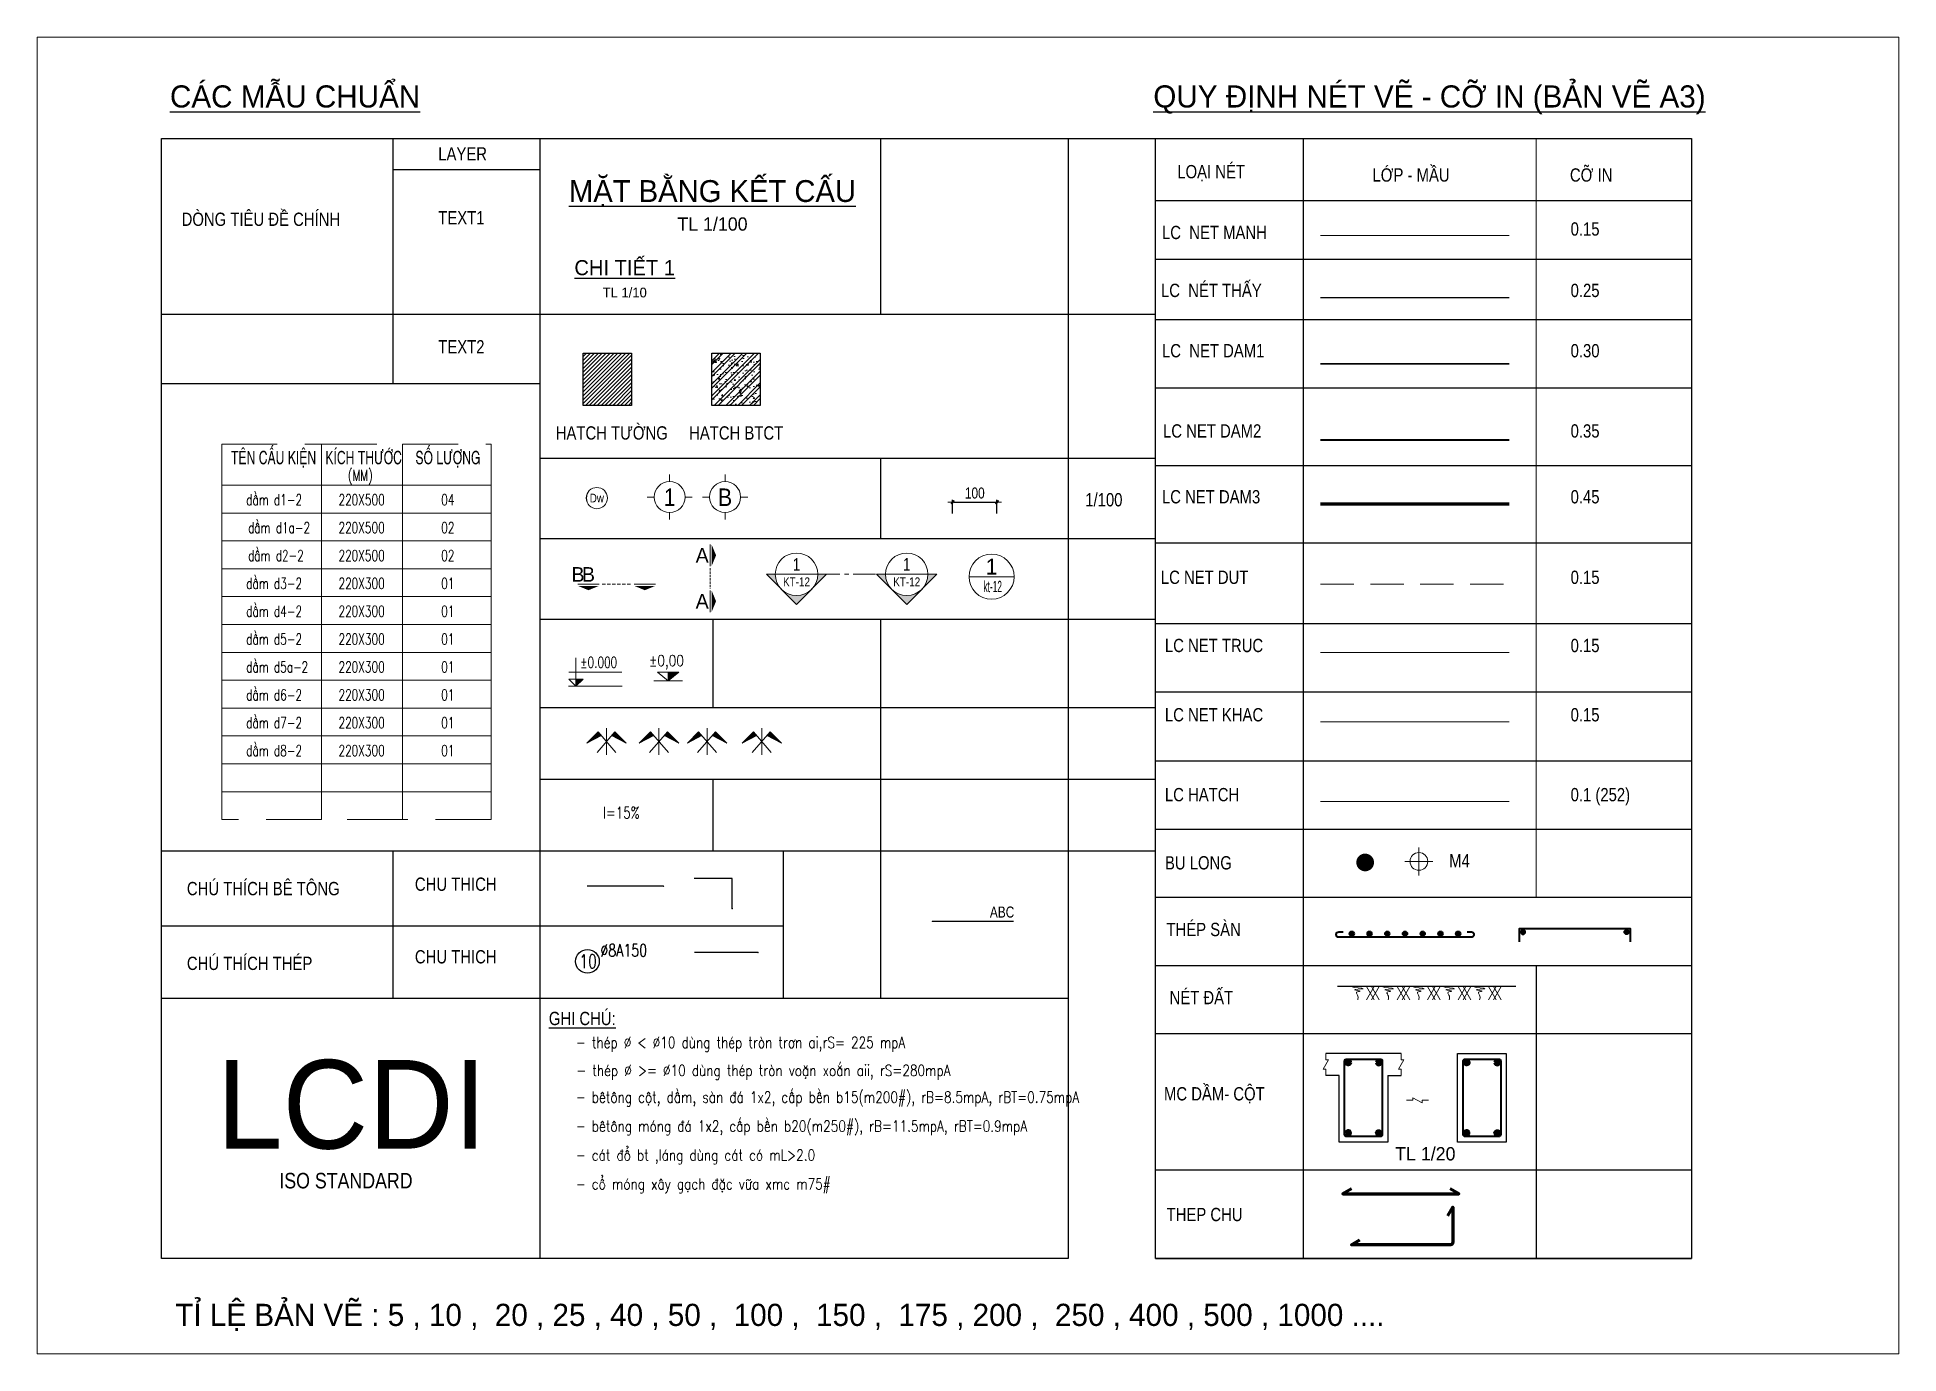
# Model space of a CAD drawing. Header units: millimetres. Extents: x 5243337 to 5938936, y 490824 to 785930.
# Drawn here: x 5243337 to 5247537, y 533003 to 535973 of the extents above; entities that cross this region are included whole.
import ezdxf
from ezdxf.enums import TextEntityAlignment as Align

# ---------------------------------------------------------------- set-up
doc = ezdxf.new("R2010")
doc.units = ezdxf.units.MM
doc.header["$MEASUREMENT"] = 0
doc.header["$PDMODE"] = 32
for name, pattern in [('ACAD_ISO07W100', [3, 0, -3]), ('CENTER', [2, 1.25, -0.25, 0.25, -0.25]), ('CENTERX2', [4, 2.5, -0.5, 0.5, -0.5]), ('DASHDOT', [1, 0.5, -0.25, 0, -0.25]), ('HIDDEN', [0.375, 0.25, -0.125])]:
    doc.linetypes.add(name, pattern=pattern)
doc.layers.get('0').update_dxf_attribs({"lineweight": 0})
doc.layers.get('Defpoints').update_dxf_attribs({"lineweight": 0})
for name, color, linetype, lineweight in [('A-WIPEOUT', 254, 'ACAD_ISO07W100', 0), ('dim', 144, 'Continuous', 13), ('LC Dim', 8, 'Continuous', 18), ('LC Hatch', 252, 'Continuous', 9), ('LC Hatch @ 1', 252, 'Continuous', 9), ('LC ISO', 153, 'Continuous', 13), ('LC Khac', 4, 'Continuous', 9), ('LC MANH DUT', 35, 'HIDDEN', 5), ('LC Net dam 1', 30, 'Continuous', 30), ('LC Net dam2', 6, 'Continuous', 40), ('LC Net dam3', 1, 'Continuous', 60), ('LC Net khuat', 4, 'HIDDEN', 13), ('LC Net manh', 9, 'Continuous', 5), ('LC Net thay', 7, 'Continuous', 25), ('LC Net truc', 8, 'DASHDOT', 13), ('LC Text1', 3, 'Continuous', 20), ('LC Text2', 7, 'Continuous', 25), ('text', 1, 'Continuous', 20)]:
    doc.layers.add(name, color=color, linetype=linetype, lineweight=lineweight)
doc.styles.add('arial', font='arial.ttf', dxfattribs={"width": 0.8})
doc.styles.add('Brief text', font='VHHELS.TTF')
doc.styles.add('General text 2', font='arial.ttf')
doc.styles.add('HOATBIF', font='hoatbif.shx', dxfattribs={"width": 0.8})
doc.styles.add('LC 1', font='VHAVANB.TTF')
doc.styles.add('LC 2', font='VHARIALN.TTF', dxfattribs={"width": 0.7})
doc.styles.add('LC 3', font='vnsimli.shx', dxfattribs={"width": 0.75})
doc.styles.add('T1', font='Vnsimli.shx', dxfattribs={"width": 0.8})
doc.styles.add('T2', font='VHARIAL.TTF', dxfattribs={"width": 0.8})
doc.styles.add('text', font='hoatbif.shx', dxfattribs={"width": 0.7})
doc.styles.add('text1', font='VHHELS.TTF', dxfattribs={"width": 0.7, "height": 300})
doc.dimstyles.new('1-100(1-10)', dxfattribs={"dimscale": 10, "dimtxt": 2.5, "dimasz": 0.35, "dimexe": 0.5, "dimexo": 0, "dimgap": 0.8, "dimtad": 1, "dimdec": 0, "dimzin": 0, "dimdsep": 46, "dimtxsty": 'HOATBIF', "dimblk1": 'DOT', "dimblk2": 'DOT', "dimsah": 1, "dimcen": -1, "dimdle": 1, "dimclrd": 256, "dimclre": 256, "dimclrt": 4, "dimadec": 3, "dimazin": 2, "dimtfac": 0.333333, "dimtdec": 0, "dimtix": 1, "dimtmove": 2, "dimatfit": 3, "dimldrblk": 'DOT', "dimfxl": 1, "dimtvp": 0.833333, "dimtolj": 1, "dimtzin": 0, "dimarcsym": 0})

msp = doc.modelspace()

# ---------------------------------------------------------------- texts
at = {"layer": 'LC Dim', "ltscale": 2, "insert": (5245486.4, 533986.9), "char_height": 25, "attachment_point": 7, "style": 'HOATBIF'}
msp.add_mtext('ABC', dxfattribs=at)
at = {"layer": 'LC Text1', "ltscale": 0.2, "style": 'LC 1', "width": 0.9}
for s, p in [('1', (5244763.9, 534903.9)), ('B', (5244889, 534903.9))]:
    msp.add_text(s, height=39.5, dxfattribs=at).set_placement(p, align=Align.BOTTOM_CENTER)
at = {"layer": 'LC Text1', "style": 'LC 3', "width": 0.8}
for s, p in [('- thÐp %%C < %%C10 dïng thÐp trßn tr¬n ai,rS= 225 mpA', (5244552.4, 533693)), ('- thÐp %%C >= %%C10 dïng thÐp trßn voÆn xo¾n aii, rS=280mpA', (5244553.4, 533629.9)), ('- bªt«ng cét, dÇm, sµn ®¸ 1x2, cÊp bÒn b15(m200#), rB=8.5mpA, rBT=0.75mpA', (5244552.2, 533569.7)), ('- bªt«ng mãng ®¸ 1x2, cÊp bÒn b20(m250#), rB=11.5mpA, rBT=0.9mpA', (5244552.2, 533504.4)), ('- c¸t ®æ bt ,l¸ng dïng c¸t cã mL>2.0', (5244552.2, 533439.1)), ('- cæ mãng x©y g¹ch ®Æc v÷a xmc m75#', (5244552.2, 533373.8))]:
    msp.add_text(s, height=25, dxfattribs=at).set_placement(p)
at = {"layer": 'LC Text2', "lineweight": -2}
for s, height, style, p in [('%%uc¸c mÉu chuÈn', 50, 'LC 1', (5243636.5, 535814.7)), ('%%Uquy ®Þnh nÐt vÏ - cì in (b¶n vÏ A3)', 50, 'LC 1', (5245855.1, 535814.7)), ('tl 1/20', 30, 'LC 1', (5246400.8, 533439.4)), ('iso standard', 35, 'LC 2', (5243883.2, 533376.3)), ('tØ lÖ b¶n vÏ : 5 , 10 ,  20 , 25 , 40 , 50 ,  100 ,  150 ,  175 , 200 ,  250 , 400 , 500 , 1000 ....', 50, 'LC 1', (5243648.5, 533066))]:
    msp.add_text(s, height=height, dxfattribs=dict(at, style=style)).set_placement(p)
at = {"layer": 'LC Text2', "style": 'T2', "width": 0.8}
for s, p in [('layer', (5244241.8, 535695.2)), ('lo¹i nÐt', (5245909.2, 535655)), ('Líp - mÇu', (5246349.6, 535647.5)), ('cì in', (5246795.1, 535647.5)), ('dßng tiªu ®Ò chÝnh', (5243662.8, 535547.6)), ('text1', (5244241.8, 535551)), ('LC  Net manh', (5245874.7, 535517.8)), ('0.15', (5246796.6, 535525.7)), ('LC  nÐt thÊy', (5245872.4, 535387.1)), ('0.25 ', (5246796.6, 535387.1)), ('text2', (5244241.8, 535259.9)), ('LC  Net dam1', (5245874.7, 535251.1)), ('0.30', (5246796.6, 535251.1)), ('HATCH T¦êNG', (5244506.9, 535065.6)), ('HATCH BTCT', (5244807.8, 535065.6)), ('LC Net dam2', (5245877.1, 535070.1)), ('0.35', (5246796.6, 535070.1)), ('1/100', (5245701.6, 534914.9)), ('LC Net dam3', (5245874.6, 534921.6)), ('0.45', (5246796.6, 534921.6)), ('LC Net dut', (5245872.2, 534739.9)), ('0.15', (5246796.6, 534739.9)), ('LC Net truc', (5245881.3, 534586.1)), ('0.15', (5246796.6, 534586.1)), ('LC Net khac', (5245881.3, 534429.8)), ('0.15', (5246796.6, 534429.8)), ('LC Hatch', (5245881.3, 534249.6)), ('0.1 (252)', (5246796.6, 534249.6)), ('bu long', (5245881.4, 534095.8)), ('m4', (5246522.6, 534100.5)), ('chó thÝch bª t«ng', (5243674.7, 534037.7)), ('chu thich', (5244189.1, 534047.6)), ('thÐp sµn', (5245884.8, 533945.4)), ('chó thÝch thÐp', (5243674.7, 533869)), ('chu thich', (5244189.1, 533883.8)), ('nÐt ®Êt', (5245891.8, 533791.7)), ('%%Ughi chó:', (5244491.3, 533744.6)), ('mc dÇm- cét', (5245879.2, 533574.7)), ('thep chu', (5245885.1, 533302.4))]:
    msp.add_text(s, height=30, dxfattribs=at).set_placement(p)
at = {"layer": 'LC Text2', "linetype": 'ByBlock', "style": 'LC 3', "width": 0.75}
msp.add_text('%%C8A150', height=27.78, dxfattribs=at).set_placement((5244607.6, 533899.6))
at = {"layer": 'LC Text2', "ltscale": 100, "style": 'LC 3', "width": 0.75}
msp.add_text('10', height=30.56, dxfattribs=at).set_placement((5244579.8, 533888.5), align=Align.MIDDLE_CENTER)
at = {"layer": 'LC Text2', "lineweight": -2, "style": 'LC 1'}
msp.add_text('LCDI', height=200, dxfattribs=at).set_placement((5244046.4, 533566.1), align=Align.MIDDLE)

# ---------------------------------------------------------------- blocks, each defined once
blk = doc.blocks.new('CT')
at = {"layer": 'LC Khac'}
blk.add_hatch(color=252, dxfattribs=at).paths.add_polyline_path([(3.25, 1.6), (1.64, 1.6), (1.64, 0)])
at = {"layer": 'LC Khac', "color": 9, "ltscale": 50}
for p, q in [((12.09, 0), (0, 0)), ((0.05, 3.14), (12, 3.14))]:
    blk.add_line(p, q, dxfattribs=at)
for points in [[(1.64, 6.43), (1.64, 0)], [(1.64, 0), (0.03, 1.6), (1.64, 1.6)], [(1.64, 0), (3.25, 1.6), (1.64, 1.6)]]:
    blk.add_lwpolyline(points, dxfattribs=at)
at = {"layer": 'LC Khac', "color": 3, "style": 'LC 3', "width": 0.75}
blk.add_attdef('CT', (1.91, 3.5), '', height=2.2, dxfattribs=at)
blk = doc.blocks.new('DXicon')
at = {"layer": 'LC Hatch', "ltscale": 50}
for points in [[(-1.15, 4.39), (-1.9, 5.26), (-4.45, 2.69)], [(4.45, 2.69), (1.9, 5.26), (1.15, 4.39)]]:
    blk.add_hatch(color=252, dxfattribs=at).paths.add_polyline_path(points)
at = {"layer": 'LC Net manh', "color": 8, "ltscale": 50}
for p, q in [((-1.9, 5.26), (-4.45, 2.69)), ((-4.45, 2.69), (-1.15, 4.39)), ((-2.13, 0.57), (1.9, 5.26)), ((2.13, 0.57), (-1.9, 5.26)), ((0, 0.04), (0, 6.04)), ((4.45, 2.69), (1.15, 4.39)), ((1.9, 5.26), (4.45, 2.69))]:
    blk.add_line(p, q, dxfattribs=at)
blk = doc.blocks.new('DOT')
at = {"layer": 'dim'}
for p, q in [((-3, 0), (3, 0)), ((-1, -1), (1, 1))]:
    blk.add_line(p, q, dxfattribs=at)
blk.add_lwpolyline([(0.5, 1), (-1, -0.5), (-0.5, -1), (1, 0.5)], close=True, dxfattribs=at)
blk = doc.blocks.new('thep tron 2')
at = {"layer": 'LC Net dam2'}
for p, q in [((-0.5, 0.5), (0.5, 0.5)), ((0.35, 0.85), (-0.35, 0.15)), ((-0.35, 0.85), (0.35, 0.15)), ((0, 1), (0, 0))]:
    blk.add_line(p, q, dxfattribs=at)
blk.add_circle((0, 0.5), 0.5, dxfattribs=at)
blk = doc.blocks.new('theptron1')
at = {"layer": 'LC Net dam3'}
for p, q in [((-0.5, 0), (0.5, 0)), ((-0.35, 0.35), (0.35, -0.35)), ((0.35, 0.35), (-0.35, -0.35)), ((0, 0.5), (0, -0.5))]:
    blk.add_line(p, q, dxfattribs=at)
blk.add_circle((0, 0), 0.5, dxfattribs=at)
blk = doc.blocks.new('mat dat')
at = {"layer": 'LC Net manh'}
for p, q in [((2, 0), (3.73, -3)), ((3.73, 0), (2, -3)), ((3.15, 0), (4.88, -3)), ((4.88, 0), (3.15, -3))]:
    blk.add_line(p, q, dxfattribs=at)
blk.add_spline([(0, 0), (-1.21, -0.12), (1.21, -0.52), (-0.75, -0.75), (0.58, -1.1), (-0.23, -1.33), (0.06, -2.19), (0, -3)], degree=3, dxfattribs=at)
blk = doc.blocks.new('bu lon')
at = {"layer": 'LC Khac', "color": 9}
for p, q in [((0.79, 0), (-0.79, 0)), ((0, -0.79), (0, 0.79))]:
    blk.add_line(p, q, dxfattribs=at)
at = {"layer": 'LC Khac', "color": 7}
blk.add_circle((0, 0), 0.5, dxfattribs=at)
blk = doc.blocks.new('TTRUC')
at = {"layer": 'LC ISO'}
for p, q in [((0, 6.95), (0, 10.13)), ((-6.95, 0), (-10.13, 0)), ((6.95, 0), (10.13, 0)), ((0, -6.95), (0, -10.13))]:
    blk.add_line(p, q, dxfattribs=at)
at = {"layer": 'LC Net manh'}
blk.add_circle((0, 0), 6.95, dxfattribs=at)
blk = doc.blocks.new('TIEUDE1')
at = {"layer": 'LC Text2', "color": 7, "style": 'LC 1'}
blk.add_attdef('TIªU§Ò', text='', height=5, dxfattribs=at).set_placement((0, 0), align=Align.BOTTOM_CENTER)
blk.add_attdef('TL', text='', height=3, dxfattribs=at).set_placement((0, -2), align=Align.TOP_CENTER)
blk = doc.blocks.new('TIEUDE2')
at = {"layer": 'LC Text2', "color": 7, "style": 'LC 1'}
blk.add_attdef('%%UTIªU§Ò', text='', height=3.5, dxfattribs=at).set_placement((0, 0), align=Align.BOTTOM_CENTER)
blk.add_attdef('TL', text='', height=2.2, dxfattribs=at).set_placement((0, -1.8), align=Align.TOP_CENTER)
blk = doc.blocks.new('*D52')
at = {"layer": 'Defpoints', "color": 0, "ltscale": 500, "transparency": 16777216}
for p in [(5245502.3, 534924.4), (5245402.3, 534899.1), (5245502.3, 534899.1)]:
    blk.add_point(p, dxfattribs=at)
at = {"layer": 'LC Dim', "lineweight": -2, "ltscale": 500, "transparency": 16777216}
for p, q in [((5245402.3, 534899.1), (5245402.3, 534929.4)), ((5245405.8, 534924.4), (5245498.8, 534924.4)), ((5245502.3, 534899.1), (5245502.3, 534929.4))]:
    blk.add_line(p, q, dxfattribs=at)
at = {"layer": 'LC Dim', "lineweight": -2, "ltscale": 500, "transparency": 16777216, "xscale": 3.5, "yscale": 3.5, "zscale": 3.5, "rotation": 180}
blk.add_blockref('DOT', (5245402.3, 534924.4), dxfattribs=at)
at = {"layer": 'LC Dim', "lineweight": -2, "ltscale": 500, "transparency": 16777216, "xscale": 3.5, "yscale": 3.5, "zscale": 3.5}
blk.add_blockref('DOT', (5245502.3, 534924.4), dxfattribs=at)
at = {"layer": 'LC Dim', "color": 4, "ltscale": 500, "transparency": 16777216, "insert": (5245452.3, 534944.9), "char_height": 25, "attachment_point": 5, "style": 'HOATBIF'}
blk.add_mtext('\\A1;100', dxfattribs=at)
blk = doc.blocks.new('_Dot')
at = {"color": 0, "linetype": 'ByBlock', "lineweight": -2}
blk.add_line((-0.5, 0), (-1, 0), dxfattribs=at)
at = {"color": 0, "linetype": 'ByBlock', "const_width": 0.5}
blk.add_lwpolyline([(-0.25, 0, 1), (0.25, 0, 1)], format="xyb", close=True, dxfattribs=at)
blk = doc.blocks.new('trich CT')
blk.add_line((-500, 0), (500, 0))
blk.add_circle((0, 0), 500)
at = {"layer": 'text', "style": 'text1'}
blk.add_attdef('T', text='', height=350, dxfattribs=at).set_placement((0, 223), align=Align.MIDDLE_CENTER)
at = {"layer": 'text', "linetype": 'ByBlock', "style": 'text', "width": 0.7}
blk.add_attdef('KT', text='', height=250, dxfattribs=at).set_placement((0, -217), align=Align.MIDDLE_CENTER)
blk = doc.blocks.new('*U34')
h = blk.add_hatch(color=256)
h.paths.add_polyline_path([(0, -8.49), (4.24, -4.24, -0.198912), (0, -6, -0.198912), (-4.24, -4.24)])
h.paths.add_polyline_path([(8.49, 0), (6, 0, -0.198912), (4.24, -4.24)])
h.paths.add_polyline_path([(-4.24, -4.24, -0.198912), (-6, 0), (-8.49, 0)])
h = blk.add_hatch(color=256)
h.paths.add_polyline_path([(31.08, -8.49), (35.32, -4.24, -0.198912), (31.08, -6, -0.198912), (26.84, -4.24)])
h.paths.add_polyline_path([(39.57, 0), (37.08, 0, -0.198912), (35.32, -4.24)])
h.paths.add_polyline_path([(26.84, -4.24, -0.198912), (25.08, 0), (22.59, 0)])
for p, q in [((-6, 0), (6, 0)), ((25.08, 0), (37.08, 0))]:
    blk.add_line(p, q)
at = {"linetype": 'CENTER', "ltscale": 5}
blk.add_line((6, 0), (25.08, 0), dxfattribs=at)
for points in [[(6, 0), (8.49, 0), (0, -8.49), (-8.49, 0), (-6, 0)], [(37.08, 0), (39.57, 0), (31.08, -8.49), (22.59, 0), (25.08, 0)]]:
    blk.add_lwpolyline(points)
for centre in [(0, 0), (31.08, 0)]:
    blk.add_circle(centre, 6)
at = {"layer": 'text', "style": 'Brief text', "width": 0.8, "flags": 8}
for tag, p in [('VIEW-NUMBER2', (0, 52)), ('VIEW-NUMBER1', (0, 0))]:
    blk.add_attdef(tag, text='', height=3.5, dxfattribs=at).set_placement(p, align=Align.BOTTOM_CENTER)
at = {"layer": 'text', "style": 'arial', "width": 0.8, "flags": 8}
for tag, p in [('SHEET-NUMBER2', (0, 51.13)), ('SHEET-NUMBER1', (0, -0.87))]:
    blk.add_attdef(tag, text='', height=2.5, dxfattribs=at).set_placement(p, align=Align.TOP_CENTER)
blk = doc.blocks.new('Caodo1')
at = {"layer": 'LC Text1'}
blk.add_hatch(color=256, dxfattribs=at).paths.add_polyline_path([(0, 200), (0, 0), (243, 200)])
for p, q in [((324, 0), (-324, 0)), ((0, 0), (0, 200))]:
    blk.add_line(p, q, dxfattribs=at)
blk.add_lwpolyline([(-243, 200), (243, 200), (0, 0), (0, 0)], close=True, dxfattribs=at)
at = {"layer": 'LC Text1', "style": 'T1', "width": 0.8}
blk.add_attdef('%%P0,00', text='', height=250, dxfattribs=at).set_placement((-39, 460), align=Align.MIDDLE_CENTER)
blk = doc.blocks.new('*U19')
at = {"layer": 'A-WIPEOUT'}
blk.add_lwpolyline([(0, 4.25), (-2.5, 3.44), (-4.04, 1.31), (-4.04, -1.31), (-2.5, -3.44), (0, -4.25), (2.5, -3.44), (4.04, -1.31), (4.04, 1.31), (2.5, 3.44)], close=True, dxfattribs=at)
blk.add_wipeout([(0, 4.25), (-2.5, 3.44), (-4.04, 1.31), (-4.04, -1.31), (-2.5, -3.44), (0, -4.25), (2.5, -3.44), (4.04, -1.31), (4.04, 1.31), (2.5, 3.44)]).dxf.layer = 'A-WIPEOUT'
blk.add_circle((0, 0), 4.25)
at = {"layer": 'text', "style": 'General text 2', "width": 0.8, "flags": 8}
blk.add_attdef('SYMBOL', text='', height=3.5, dxfattribs=at).set_placement((0, 0), align=Align.MIDDLE_CENTER)
blk = doc.blocks.new('matcatdoc')
at = {"layer": 'LC Khac', "color": 1, "ltscale": 2}
for p, q in [((0, 485), (0, 0)), ((0, -550), (0, -1036))]:
    blk.add_line(p, q, dxfattribs=at)
for points in [[(134, 243, 0, 471, 0), (37, 243, 275, 275, 0)], [(134, -793, 0, 471, 0), (37, -793, 275, 275, 0)]]:
    blk.add_lwpolyline(points, format="xyseb", dxfattribs=at)
at = {"layer": 'LC MANH DUT', "ltscale": 200}
blk.add_line((0, -49), (0, -506), dxfattribs=at)
at = {"ltscale": 2, "style": 'LC 1'}
for p in [(-179, 243), (-179, -793)]:
    blk.add_attdef('LC', text='', height=330, dxfattribs=at).set_placement(p, align=Align.MIDDLE_CENTER)
blk = doc.blocks.new('*U32')
at = {"layer": 'LC Khac', "color": 1, "ltscale": 2}
for p, q in [((0, 0), (-485, 0)), ((1271, 0), (785, 0))]:
    blk.add_line(p, q, dxfattribs=at)
for points in [[(-243, -134, 0, 471, 0), (-243, -37, 275, 275, 0)], [(1028, -134, 0, 471, 0), (1028, -37, 275, 275, 0)]]:
    blk.add_lwpolyline(points, format="xyseb", dxfattribs=at)
at = {"layer": 'LC MANH DUT', "ltscale": 300}
blk.add_line((66, 0), (732, 0), dxfattribs=at)
at = {"ltscale": 2, "style": 'LC 1'}
for p in [(-243, 222), (1028, 222)]:
    blk.add_attdef('LC', text='', height=330, dxfattribs=at).set_placement(p, align=Align.MIDDLE_CENTER)

# ---------------------------------------------------------------- dimensions: what is measured, and where the dimension line sits
at = {"layer": 'LC Dim', "ltscale": 500}
dim = msp.add_linear_dim(base=(5245502.3, 534924.4), p1=(5245402.3, 534899.1), p2=(5245502.3, 534899.1), dimstyle='1-100(1-10)', dxfattribs=at)
dim.commit()
dim.dimension.update_dxf_attribs({"geometry": '*D52', "text_midpoint": (5245452.3, 534944.9)})

# ---------------------------------------------------------------- hatches: boundary and pattern name
at = {"layer": 'LC Hatch @ 1', "ltscale": 2}
h = msp.add_hatch(dxfattribs=at)
h.set_pattern_fill('ANSI31', color=256, scale=50)
h.set_pattern_definition([(45, (5244566.539, 541366.8804), (-4.4194174, 4.4194174), [])])
h.paths.add_polyline_path([(5244677.9, 535142.6), (5244677.9, 535260.4), (5244568.9, 535260.4), (5244568.9, 535142.6)])
h = msp.add_hatch(dxfattribs=at)
h.set_pattern_fill('BTCT', color=256, scale=5)
h.set_pattern_definition([(50, (5244618.59, 541366.88), (35.86301, -3.1376), [3.75, -41.25]), (355, (5244618.59, 541366.88), (-6.93757, 37.6096), [3, -33]), (100.4514, (5244621.578, 541366.62), (28.92547, 34.47198), [3.187, -35.0571]), (46.1842, (5244618.59, 541376.88), (53.36205, -8.27595), [5.625, -61.875]), (96.6356, (5244623.036, 541376.19), (46.73314, 48.7059), [4.7805, -52.58565]), (351.1842, (5244618.59, 541376.88), (46.7331, 48.70593), [4.5, -49.5]), (21, (5244623.59, 541374.38), (29.84535, -20.13094), [3.75, -41.25]), (326, (5244623.59, 541374.38), (12.16577, 36.2575), [3, -33]), (71.4514, (5244626.076, 541372.703), (42.01113, 16.12652), [3.187, -35.0571]), (37.5, (5244618.589, 541366.88), (0.607993, 16.644693), [0, -32.6, 0, -33.5, 0, -33.125]), (7.5, (5244618.589, 541366.88), (13.153477, 19.720586), [0, -19.1, 0, -31.85, 0, -12.625]), (327.5, (5244607.439, 541366.88), (26.691122, -1.127744), [0, -12.5, 0, -39, 0, -51.75]), (317.5, (5244602.44, 541366.88), (29.15931, 5.00525), [0, -16.25, 0, -25.9, 0, -36.75]), (45, (5244618.589, 541366.88), (-13.25825, 13.25825), []), (45, (5244627.428, 541366.88), (-13.25825, 13.25825), [])])
h.paths.add_polyline_path([(5244968.2, 535260.4), (5244859.2, 535260.4), (5244859.2, 535142.6), (5244968.2, 535142.6)])

# ---------------------------------------------------------------- linework, layer by layer
at = {"layer": 'Defpoints', "ltscale": 0.2}
msp.add_lwpolyline([(5243337, 535973.3), (5247537, 535973.3), (5247537, 533003.3), (5243337, 533003.3)], close=True, dxfattribs=at)
at = {"layer": 'LC Hatch'}
for p, q in [((5246719.2, 535744.8), (5246719.2, 534033)), ((5246232.5, 534248.8), (5246657.7, 534248.8))]:
    msp.add_line(p, q, dxfattribs=at)
at = {"layer": 'LC Hatch', "const_width": 20}
for points in [[(5246323.1, 534111.7, -0.414214), (5246333.1, 534121.7)], [(5246323.1, 534111.7, 0.414214), (5246333.1, 534101.7)], [(5246343.1, 534111.5, 0.414214), (5246333.1, 534121.5)], [(5246343.1, 534111.7, -0.414214), (5246333.1, 534101.7)]]:
    msp.add_lwpolyline(points, format="xyb", dxfattribs=at)
at = {"layer": 'LC Khac', "ltscale": 0.5}
msp.add_line((5246232.5, 534429), (5246657.7, 534429), dxfattribs=at)
at = {"layer": 'LC Net dam 1'}
msp.add_line((5246232.5, 535236.2), (5246657.7, 535236.2), dxfattribs=at)
at = {"layer": 'LC Net dam2', "ltscale": 5}
msp.add_line((5246657.7, 535064.1), (5246232.5, 535064.1), dxfattribs=at)
at = {"layer": 'LC Net dam2'}
msp.add_lwpolyline([(5246562.9, 533955), (5246572.9, 533955, -0.414214), (5246578.6, 533949.3), (5246578.6, 533948.7, -0.414214), (5246572.9, 533943), (5246423.2, 533943), (5246273.5, 533943, -0.414214), (5246267.8, 533948.7), (5246267.8, 533949.3, -0.414214), (5246273.5, 533955), (5246283.5, 533955)], format="xyb", dxfattribs=at)
msp.add_lwpolyline([(5246681.1, 533932.6), (5246681.1, 533962.6), (5246931.1, 533962.6), (5246931.1, 533932.6)], dxfattribs=at)
for points in [[(5246286.8, 533498.2), (5246286.8, 533663.2, -0.414214), (5246291.8, 533668.2), (5246366.8, 533668.2, -0.414214), (5246371.8, 533663.2), (5246371.8, 533498.2, -0.414214), (5246366.8, 533493.2), (5246291.8, 533493.2, -0.414214)], [(5246554, 533498.2), (5246554, 533663.2, -0.414214), (5246559, 533668.2), (5246634, 533668.2, -0.414214), (5246639, 533663.2), (5246639, 533498.2, -0.414214), (5246634, 533493.2), (5246559, 533493.2, -0.414214)]]:
    msp.add_lwpolyline(points, format="xyb", close=True, dxfattribs=at)
at = {"layer": 'LC Net dam3', "ltscale": 0.5}
msp.add_line((5246232.5, 534920.8), (5246657.7, 534920.8), dxfattribs=at)
at = {"layer": 'LC Net dam3', "ltscale": 5}
msp.add_lwpolyline([(5246302.2, 533375.1), (5246282.7, 533363.9), (5246544.2, 533363.9), (5246524.7, 533375.1)], dxfattribs=at)
at = {"layer": 'LC Net dam3'}
msp.add_lwpolyline([(5246519.4, 533314.6), (5246530.7, 533334.1), (5246530.7, 533254.3, -0.414214), (5246525.7, 533249.3), (5246301.9, 533249.3), (5246321.4, 533260.5)], format="xyb", dxfattribs=at)
at = {"layer": 'LC Net khuat', "ltscale": 300}
msp.add_line((5246232.5, 534739.1), (5246657.7, 534739.1), dxfattribs=at)
at = {"layer": 'LC Net manh'}
msp.add_line((5246232.5, 535526.2), (5246657.7, 535526.2), dxfattribs=at)
for points in [[(5246244.3, 533630.7), (5246244.3, 533645), (5246238.5, 533645), (5246250.1, 533666.4), (5246244.3, 533666.4), (5246244.3, 533680.7)], [(5246414.3, 533630.7), (5246414.3, 533645), (5246408.5, 533645), (5246420.1, 533666.4), (5246414.3, 533666.4), (5246414.3, 533680.7)], [(5246426.3, 533575.1), (5246440.7, 533575.1), (5246440.7, 533580.9), (5246462, 533569.4), (5246462, 533575.1), (5246476.3, 533575.1)]]:
    msp.add_lwpolyline(points, dxfattribs=at)
at = {"layer": 'LC Net thay'}
for p, q in [((5244139.3, 535744.8), (5244139.3, 535191.9)), ((5244470.7, 535744.8), (5244470.7, 533218.1)), ((5245239.7, 535744.8), (5245239.7, 535348.5)), ((5245662.9, 535744.8), (5245860, 535744.8)), ((5246192.9, 535744.8), (5246192.9, 533218.1)), ((5244470.7, 535673.8), (5244139.3, 535673.8)), ((5245860, 535604.7), (5247069.7, 535604.7)), ((5245860, 535472.3), (5247069.7, 535472.3)), ((5246232.5, 535386.3), (5246657.7, 535386.3)), ((5243617.5, 535348.5), (5245239.7, 535348.5)), ((5243617.5, 535348.5), (5245860, 535348.5)), ((5245860, 535336.8), (5247069.7, 535336.8)), ((5243617.5, 535191.9), (5244470.7, 535191.9)), ((5245860, 535182.3), (5247069.7, 535182.3)), ((5244470.7, 535023.8), (5245860, 535023.8)), ((5245239.7, 535023.8), (5245239.7, 534842.1)), ((5245860, 535007.3), (5247069.7, 535007.3)), ((5244470.7, 534842.1), (5245860, 534842.1)), ((5245860, 534832.4), (5247069.7, 534832.4)), ((5244470.7, 534660.3), (5245860, 534660.3)), ((5244861.4, 534660.3), (5244861.4, 534461.2)), ((5245239.7, 534660.3), (5245239.7, 533805.2)), ((5245860, 534650.7), (5247069.7, 534650.7)), ((5245860, 534496.9), (5247069.7, 534496.9)), ((5244470.7, 534461.2), (5245860, 534461.2)), ((5245860, 534340.6), (5247069.7, 534340.6)), ((5244470.7, 534299.2), (5245239.7, 534299.2)), ((5244470.7, 534299.2), (5245860, 534299.2)), ((5244861.4, 534299.2), (5244861.4, 534138.1)), ((5245860, 534186.8), (5247069.7, 534186.8)), ((5243617.5, 534138.1), (5245860, 534138.1)), ((5244139.3, 534138.1), (5244139.3, 533805.2)), ((5245020.8, 533805.2), (5245020.8, 534138.1)), ((5245860, 534033), (5247069.7, 534033)), ((5243617.5, 533969), (5245020.8, 533969)), ((5245860, 533879.3), (5247069.7, 533879.3)), ((5246719.2, 533879.3), (5246719.2, 533218.1)), ((5246672.7, 533832), (5246270.7, 533832)), ((5243617.5, 533805.2), (5245662.9, 533805.2)), ((5243617.5, 533805.2), (5245662.9, 533805.2)), ((5245860, 533725.5), (5247069.7, 533725.5)), ((5246414.3, 533680.7), (5246244.3, 533680.7)), ((5246274.3, 533630.7), (5246244.3, 533630.7)), ((5246384.3, 533630.7), (5246414.3, 533630.7)), ((5245860, 533418), (5247069.7, 533418)), ((5245860, 533218.1), (5247069.7, 533218.1))]:
    msp.add_line(p, q, dxfattribs=at)
for points in [[(5243617.5, 535744.8), (5245662.9, 535744.8), (5245662.9, 533218.1), (5243617.5, 533218.1)], [(5245860, 535744.8), (5247069.7, 535744.8), (5247069.7, 533218.1), (5245860, 533218.1)], [(5246541.5, 533680.7), (5246651.5, 533680.7), (5246651.5, 533480.7), (5246541.5, 533480.7)]]:
    msp.add_lwpolyline(points, close=True, dxfattribs=at)
msp.add_lwpolyline([(5246384.3, 533630.7), (5246384.3, 533480.7), (5246274.3, 533480.7), (5246274.3, 533630.7)], dxfattribs=at)
at = {"layer": 'LC Net truc', "linetype": 'CENTERX2', "ltscale": 200}
msp.add_line((5246232.5, 534585.3), (5246657.7, 534585.3), dxfattribs=at)
at = {"layer": 'LC Text2', "ltscale": 2}
for points in [[(5244568.9, 535260.4), (5244677.9, 535260.4), (5244677.9, 535142.6), (5244568.9, 535142.6)], [(5244859.2, 535260.4), (5244968.2, 535260.4), (5244968.2, 535142.6), (5244859.2, 535142.6)]]:
    msp.add_lwpolyline(points, close=True, dxfattribs=at)
at = {"layer": 'LC Text2', "ltscale": 100}
msp.add_circle((5244578.3, 533888.5), 26.8, dxfattribs=at)

# ---------------------------------------------------------------- block references
ref = msp.add_blockref('matcatdoc', (5244855.2, 534780.2), dxfattribs=dict(xscale=0.1000000000000323, yscale=0.1000000000000323, zscale=0.1000000000000323))
ref.add_attrib('LC', 'A', dxfattribs={"ltscale": 2, "height": 33, "style": 'LC 1'}).set_placement((5244837.3, 534700.9), align=Align.MIDDLE_CENTER)
ref.add_attrib('LC', 'A', dxfattribs={"ltscale": 2, "height": 33, "style": 'LC 1'}).set_placement((5244837.3, 534804.4), align=Align.MIDDLE_CENTER)
ref = msp.add_blockref('*U32', (5244605, 534739.2), dxfattribs=dict(xscale=0.1000000000000323, yscale=0.1000000000000323, zscale=0.1000000000000323))
ref.add_attrib('LC', 'B', dxfattribs={"ltscale": 2, "height": 33, "style": 'LC 1'}).set_placement((5244557.1, 534761.4), align=Align.MIDDLE_CENTER)
ref.add_attrib('LC', 'B', dxfattribs={"ltscale": 2, "height": 33, "style": 'LC 1'}).set_placement((5244580.7, 534761.4), align=Align.MIDDLE_CENTER)
at = {"layer": 'LC Dim'}
for p, xscale, yscale, zscale in [((5246294.8, 533660.2), 10.00000000001943, 10.00000000001943, 10.00000000001943), ((5246363.8, 533660.2), -10.00000000001943, 10.00000000001138, 10.00000000000562), ((5246562, 533660.2), 10.00000000001943, 10.00000000001943, 10.00000000001943), ((5246631, 533660.2), -10.00000000001943, 10.00000000001138, 10.00000000000562)]:
    msp.add_blockref('theptron1', p, dxfattribs=dict(at, xscale=xscale, yscale=yscale, zscale=zscale))
at = {"layer": 'LC Dim', "rotation": 180}
for p, xscale, yscale, zscale in [((5246294.8, 533501.2), -10.00000000001943, 10.00000000001138, 10.00000000000562), ((5246363.8, 533501.2), 10.00000000001943, 10.00000000001943, 10.00000000001943), ((5246562, 533501.2), -10.00000000001943, 10.00000000001138, 10.00000000000562), ((5246631, 533501.2), 10.00000000001943, 10.00000000001943, 10.00000000001943)]:
    msp.add_blockref('theptron1', p, dxfattribs=dict(at, xscale=xscale, yscale=yscale, zscale=zscale))
at = {"layer": 'LC Hatch', "xscale": 10.00000000001943, "yscale": 10.00000000001943, "zscale": 10.00000000001943}
for p in [(5244621.3, 534354), (5244739.8, 534354), (5244848.3, 534354), (5244971.7, 534354)]:
    msp.add_blockref('DXicon', p, dxfattribs=at)
at = {"layer": 'LC ISO', "xscale": 5.039220980100239, "yscale": 5.039220980100239, "zscale": 5.039220980100239}
for p in [(5244763.9, 534936), (5244889, 534936)]:
    msp.add_blockref('TTRUC', p, dxfattribs=at)
at = {"layer": 'LC ISO'}
ref = msp.add_blockref('*U34', (5245050.1, 534761.7), dxfattribs=dict(at, xscale=8.000000000002586, yscale=8.000000000002586, zscale=8.000000000002586))
ref.add_attrib('VIEW-NUMBER1', '1', dxfattribs={"layer": 'text', "height": 28, "style": 'Brief text', "width": 0.8}).set_placement((5245050.1, 534761.7), align=Align.BOTTOM_CENTER)
ref.add_attrib('SHEET-NUMBER1', 'KT-12', dxfattribs={"layer": 'text', "height": 20, "style": 'arial', "width": 0.8}).set_placement((5245050.1, 534754.7), align=Align.TOP_CENTER)
ref.add_attrib('VIEW-NUMBER2', '1', dxfattribs={"layer": 'text', "height": 28, "style": 'Brief text', "width": 0.8}).set_placement((5245298.7, 534761.7), align=Align.BOTTOM_CENTER)
ref.add_attrib('SHEET-NUMBER2', 'KT-12', dxfattribs={"layer": 'text', "height": 20, "style": 'arial', "width": 0.8}).set_placement((5245298.7, 534754.7), align=Align.TOP_CENTER)
ref = msp.add_blockref('trich CT', (5245490.2, 534756.3), dxfattribs=dict(at, xscale=0.101828571428637, yscale=0.101828571428637, zscale=0.101828571428637))
ref.add_attrib('T', '1', dxfattribs={"layer": 'LC Text2', "height": 35.6, "style": 'text1'}).set_placement((5245490.2, 534779), align=Align.MIDDLE_CENTER)
ref.add_attrib('KT', ' kt-12', dxfattribs={"layer": 'LC Text2', "linetype": 'ByBlock', "height": 25.46, "style": 'text', "width": 0.55}).set_placement((5245490.2, 534734.2), align=Align.MIDDLE_CENTER)
at = {"layer": 'LC Khac'}
for name, p, xscale, yscale, zscale in [('bu lon', (5246454.3, 534114), 39.9999999999773, 39.9999999999773, 39.9999999999773), ('mat dat', (5246316.2, 533832), 10.00000000001943, 10.00000000001943, 10.00000000001943), ('mat dat', (5246385, 533832), 10.00000000001943, 10.00000000001943, 10.00000000001943), ('mat dat', (5246453.8, 533832), 10.00000000001943, 10.00000000001943, 10.00000000001943), ('mat dat', (5246522.6, 533832), 10.00000000001943, 10.00000000001943, 10.00000000001943), ('mat dat', (5246591.3, 533832), 10.00000000001943, 10.00000000001943, 10.00000000001943)]:
    msp.add_blockref(name, p, dxfattribs=dict(at, xscale=xscale, yscale=yscale, zscale=zscale))
at = {"layer": 'LC Net dam2', "xscale": 10.00000000001943, "yscale": 10.00000000001943, "zscale": 10.00000000001943}
for p in [(5246303, 533946), (5246343, 533946), (5246383, 533946), (5246423, 533946), (5246463, 533946), (5246503, 533946), (5246543, 533946)]:
    msp.add_blockref('thep tron 2', p, dxfattribs=at)
at = {"layer": 'LC Net dam2', "rotation": 180}
for p, xscale, yscale, zscale in [((5246689.1, 533959.6), -10.00000000001943, 10.00000000001138, 10.00000000000562), ((5246923.1, 533959.6), 10.00000000001943, 10.00000000001943, 10.00000000001943)]:
    msp.add_blockref('thep tron 2', p, dxfattribs=dict(at, xscale=xscale, yscale=yscale, zscale=zscale))
at = {"layer": 'LC Text1'}
ref = msp.add_blockref('Caodo1', (5244760.4, 534521.1), dxfattribs=dict(at, xscale=0.1000000000000323, yscale=0.1000000000000323, zscale=0.1000000000000323))
ref.add_attrib('%%P0,00', '%%p0,00', dxfattribs={"layer": 'LC Text2', "height": 25, "style": 'T1', "width": 0.8}).set_placement((5244756.5, 534567), align=Align.MIDDLE_CENTER)
ref = msp.add_blockref('CT', (5244535.9, 534509.3), dxfattribs=dict(at, xscale=10.00000000001943, yscale=10.00000000001943, zscale=10.00000000001943))
ref.add_attrib('CT', '%%P0.000', (5244562.3, 534550.7), dxfattribs={"color": 3, "height": 24.8, "style": 'LC 3', "width": 0.7})
at = {"layer": 'LC Text2'}
ref = msp.add_blockref('TIEUDE1', (5244860.5, 535586.9), dxfattribs=dict(at, xscale=10.00000000002256, yscale=10.00000000002256, zscale=10.00000000002256))
ref.add_attrib('TIªU§Ò', '%%UmÆt b»ng kÕt cÊu', dxfattribs={"color": 7, "height": 49.244, "style": 'LC 1'}).set_placement((5244860.5, 535586.9), align=Align.BOTTOM_CENTER)
ref.add_attrib('TL', 'TL 1/100', dxfattribs={"color": 7, "height": 30, "style": 'LC 1'}).set_placement((5244860.5, 535566.9), align=Align.TOP_CENTER)
ref = msp.add_blockref('TIEUDE2', (5244662.5, 535426.3), dxfattribs=dict(at, xscale=10.00000000002256, yscale=10.00000000002256, zscale=10.00000000002256))
ref.add_attrib('%%UTIªU§Ò', '%%Uchi tiÕt 1', dxfattribs={"color": 7, "height": 33.961, "style": 'LC 1'}).set_placement((5244662.5, 535426.3), align=Align.BOTTOM_CENTER)
ref.add_attrib('TL', 'TL 1/10', dxfattribs={"color": 7, "height": 22, "style": 'LC 1'}).set_placement((5244662.5, 535408.3), align=Align.TOP_CENTER)

msp.set_redraw_order([(e.dxf.handle, doc.entitydb.next_handle()) for e in msp.query("TEXT MTEXT ATTDEF DIMENSION ARC_DIMENSION")])  # texts and dimensions are drawn at this point

# ---------------------------------------------------------------- leaders
at = {"layer": 'LC Dim', "ltscale": 2}
for points in [[(5244904.9, 534007.8), (5244904.9, 534075.4), (5244819.5, 534075.4)], [(5244749.8, 534058.1), (5244577.6, 534058.1)], [(5244963, 533908.5), (5244832.4, 533908.5), (5244820.3, 533908.5)]]:
    msp.add_leader(points, dimstyle='1-100(1-10)', dxfattribs=at)
at = {"layer": 'LC Dim', "ltscale": 2, "annotation_type": 0, "has_hookline": 1, "hookline_direction": 0, "text_width": 53.3}
msp.add_leader([(5245356.9, 533978.9), (5245478.4, 533978.9)], dimstyle='1-100(1-10)', override={"dimgap": 0.8, "dimtad": 1}, dxfattribs=at)

# ---------------------------------------------------------------- next in the draw order: block references
at = {"layer": 'LC Net manh'}
ref = msp.add_blockref('*U19', (5244599.6, 534933.6), dxfattribs=dict(at, xscale=5.647058823529738, yscale=5.647058823529738, zscale=5.647058823529738))
ref.add_attrib('SYMBOL', 'Dw', dxfattribs={"layer": 'text', "height": 19.76, "style": 'General text 2', "width": 0.8}).set_placement((5244599.6, 534933.6), align=Align.MIDDLE_CENTER)

# ---------------------------------------------------------------- next in the draw order: wipeouts: each hides what was drawn before it
at = {"ltscale": 500}
for points, layer in [([(5244595.4, 534199.8), (5244595.4, 534245.2), (5244708.8, 534245.2), (5244708.8, 534258.3), (5244737, 534222.5), (5244708.8, 534186.7), (5244708.8, 534199.8)], 'LC Hatch'), ([(5243753.3, 535054.9), (5244360.8, 535054.9), (5244360.8, 534208.3), (5243753.3, 534208.3)], 'LC Net truc')]:
    msp.add_wipeout(points, dxfattribs=at).dxf.layer = layer

# ---------------------------------------------------------------- next in the draw order: linework, layer by layer
at = {"layer": 'LC MANH DUT', "ltscale": 500}
for points in [[(5243753.3, 535054.9), (5243978.3, 535054.9), (5243978.3, 534962.8), (5243753.3, 534962.8)], [(5243978.3, 535054.9), (5244161.4, 535054.9), (5244161.4, 534962.8), (5243978.3, 534962.8)], [(5244161.4, 535054.9), (5244360.8, 535054.9), (5244360.8, 534962.8), (5244161.4, 534962.8)], [(5243753.3, 534962.8), (5243978.3, 534962.8), (5243978.3, 534899.9), (5243753.3, 534899.9)], [(5243978.3, 534962.8), (5244161.4, 534962.8), (5244161.4, 534899.9), (5243978.3, 534899.9)], [(5244161.4, 534962.8), (5244360.8, 534962.8), (5244360.8, 534899.9), (5244161.4, 534899.9)], [(5243753.3, 534899.9), (5243978.3, 534899.9), (5243978.3, 534837.1), (5243753.3, 534837.1)], [(5243978.3, 534899.9), (5244161.4, 534899.9), (5244161.4, 534837.1), (5243978.3, 534837.1)], [(5244161.4, 534899.9), (5244360.8, 534899.9), (5244360.8, 534837.1), (5244161.4, 534837.1)], [(5243753.3, 534837.1), (5243978.3, 534837.1), (5243978.3, 534774.2), (5243753.3, 534774.2)], [(5243978.3, 534837.1), (5244161.4, 534837.1), (5244161.4, 534774.2), (5243978.3, 534774.2)], [(5244161.4, 534837.1), (5244360.8, 534837.1), (5244360.8, 534774.2), (5244161.4, 534774.2)], [(5243753.3, 534774.2), (5243978.3, 534774.2), (5243978.3, 534711.3), (5243753.3, 534711.3)], [(5243978.3, 534774.2), (5244161.4, 534774.2), (5244161.4, 534711.3), (5243978.3, 534711.3)], [(5244161.4, 534774.2), (5244360.8, 534774.2), (5244360.8, 534711.3), (5244161.4, 534711.3)], [(5243753.3, 534711.3), (5243978.3, 534711.3), (5243978.3, 534648.4), (5243753.3, 534648.4)], [(5243978.3, 534711.3), (5244161.4, 534711.3), (5244161.4, 534648.4), (5243978.3, 534648.4)], [(5244161.4, 534711.3), (5244360.8, 534711.3), (5244360.8, 534648.4), (5244161.4, 534648.4)], [(5243753.3, 534648.4), (5243978.3, 534648.4), (5243978.3, 534585.6), (5243753.3, 534585.6)], [(5243978.3, 534648.4), (5244161.4, 534648.4), (5244161.4, 534585.6), (5243978.3, 534585.6)], [(5244161.4, 534648.4), (5244360.8, 534648.4), (5244360.8, 534585.6), (5244161.4, 534585.6)], [(5243753.3, 534585.6), (5243978.3, 534585.6), (5243978.3, 534522.7), (5243753.3, 534522.7)], [(5243978.3, 534585.6), (5244161.4, 534585.6), (5244161.4, 534522.7), (5243978.3, 534522.7)], [(5244161.4, 534585.6), (5244360.8, 534585.6), (5244360.8, 534522.7), (5244161.4, 534522.7)], [(5243753.3, 534522.7), (5243978.3, 534522.7), (5243978.3, 534459.8), (5243753.3, 534459.8)], [(5243978.3, 534522.7), (5244161.4, 534522.7), (5244161.4, 534459.8), (5243978.3, 534459.8)], [(5244161.4, 534522.7), (5244360.8, 534522.7), (5244360.8, 534459.8), (5244161.4, 534459.8)], [(5243753.3, 534459.8), (5243978.3, 534459.8), (5243978.3, 534396.9), (5243753.3, 534396.9)], [(5243978.3, 534459.8), (5244161.4, 534459.8), (5244161.4, 534396.9), (5243978.3, 534396.9)], [(5244161.4, 534459.8), (5244360.8, 534459.8), (5244360.8, 534396.9), (5244161.4, 534396.9)], [(5243753.3, 534396.9), (5243978.3, 534396.9), (5243978.3, 534334.1), (5243753.3, 534334.1)], [(5243978.3, 534396.9), (5244161.4, 534396.9), (5244161.4, 534334.1), (5243978.3, 534334.1)], [(5244161.4, 534396.9), (5244360.8, 534396.9), (5244360.8, 534334.1), (5244161.4, 534334.1)], [(5243753.3, 534334.1), (5243978.3, 534334.1), (5243978.3, 534271.2), (5243753.3, 534271.2)], [(5243978.3, 534334.1), (5244161.4, 534334.1), (5244161.4, 534271.2), (5243978.3, 534271.2)], [(5244161.4, 534334.1), (5244360.8, 534334.1), (5244360.8, 534271.2), (5244161.4, 534271.2)], [(5243753.3, 534271.2), (5243978.3, 534271.2), (5243978.3, 534208.3), (5243753.3, 534208.3)], [(5243978.3, 534271.2), (5244161.4, 534271.2), (5244161.4, 534208.3), (5243978.3, 534208.3)], [(5244161.4, 534271.2), (5244360.8, 534271.2), (5244360.8, 534208.3), (5244161.4, 534208.3)]]:
    msp.add_lwpolyline(points, close=True, dxfattribs=at)

# ---------------------------------------------------------------- next in the draw order: texts
at = {"layer": 'LC Text1', "style": 'LC 3'}
for s, height, width, p in [('(MM)', 24.8, 0.7, (5244037.7, 534972.7)), ('dÇm d1-2', 24.8, 0.7, (5243808.6, 534917.3)), ('220X500', 24.8, 0.7, (5244016.7, 534917.3)), ('04', 24.8, 0.7, (5244248.5, 534917.3)), ('dÇm d1a-2', 24.8, 0.7, (5243812.7, 534854.5)), ('220X500', 24.8, 0.7, (5244016.7, 534854.5)), ('02', 24.8, 0.7, (5244248.5, 534854.5)), ('dÇm d2-2', 24.8, 0.7, (5243812.7, 534791.6)), ('220X500', 24.8, 0.7, (5244016.7, 534791.6)), ('02', 24.8, 0.7, (5244248.5, 534791.6)), ('dÇm d3-2', 24.8, 0.7, (5243808.6, 534728.7)), ('220X300', 24.8, 0.7, (5244016.7, 534728.7)), ('01', 24.8, 0.7, (5244248.5, 534728.7)), ('dÇm d4-2', 24.8, 0.7, (5243808.6, 534665.8)), ('220X300', 24.8, 0.7, (5244016.7, 534665.8)), ('01', 24.8, 0.7, (5244248.5, 534665.8)), ('dÇm d5-2', 24.8, 0.7, (5243808.6, 534603)), ('220X300', 24.8, 0.7, (5244016.7, 534603)), ('01', 24.8, 0.7, (5244248.5, 534603)), ('dÇm d5a-2', 24.8, 0.7, (5243808.6, 534540.1)), ('220X300', 24.8, 0.7, (5244016.7, 534540.1)), ('01', 24.8, 0.7, (5244248.5, 534540.1)), ('dÇm d6-2', 24.8, 0.7, (5243808.6, 534477.2)), ('220X300', 24.8, 0.7, (5244016.7, 534477.2)), ('01', 24.8, 0.7, (5244248.5, 534477.2)), ('dÇm d7-2', 24.8, 0.7, (5243808.6, 534414.4)), ('220X300', 24.8, 0.7, (5244016.7, 534414.4)), ('01', 24.8, 0.7, (5244248.5, 534414.4)), ('dÇm d8-2', 24.8, 0.7, (5243808.6, 534351.5)), ('220X300', 24.8, 0.7, (5244016.7, 534351.5)), ('01', 24.8, 0.7, (5244248.5, 534351.5)), (' I=15%%%', 26.22, 0.75, (5244600.2, 534210.7))]:
    msp.add_text(s, height=height, dxfattribs=dict(at, width=width)).set_placement(p)
at = {"layer": 'LC Text2', "lineweight": -2, "style": 'LC 2', "width": 0.8}
for s, p in [('tªn cÊu kiÖn', (5243774.2, 535010.1)), ('kÝch th\xadíc', (5243987.1, 535010.1)), ('sè l\xadîng', (5244190.3, 535010.1))]:
    msp.add_text(s, height=30, dxfattribs=at).set_placement(p)

doc.saveas('drawing.dxf')
